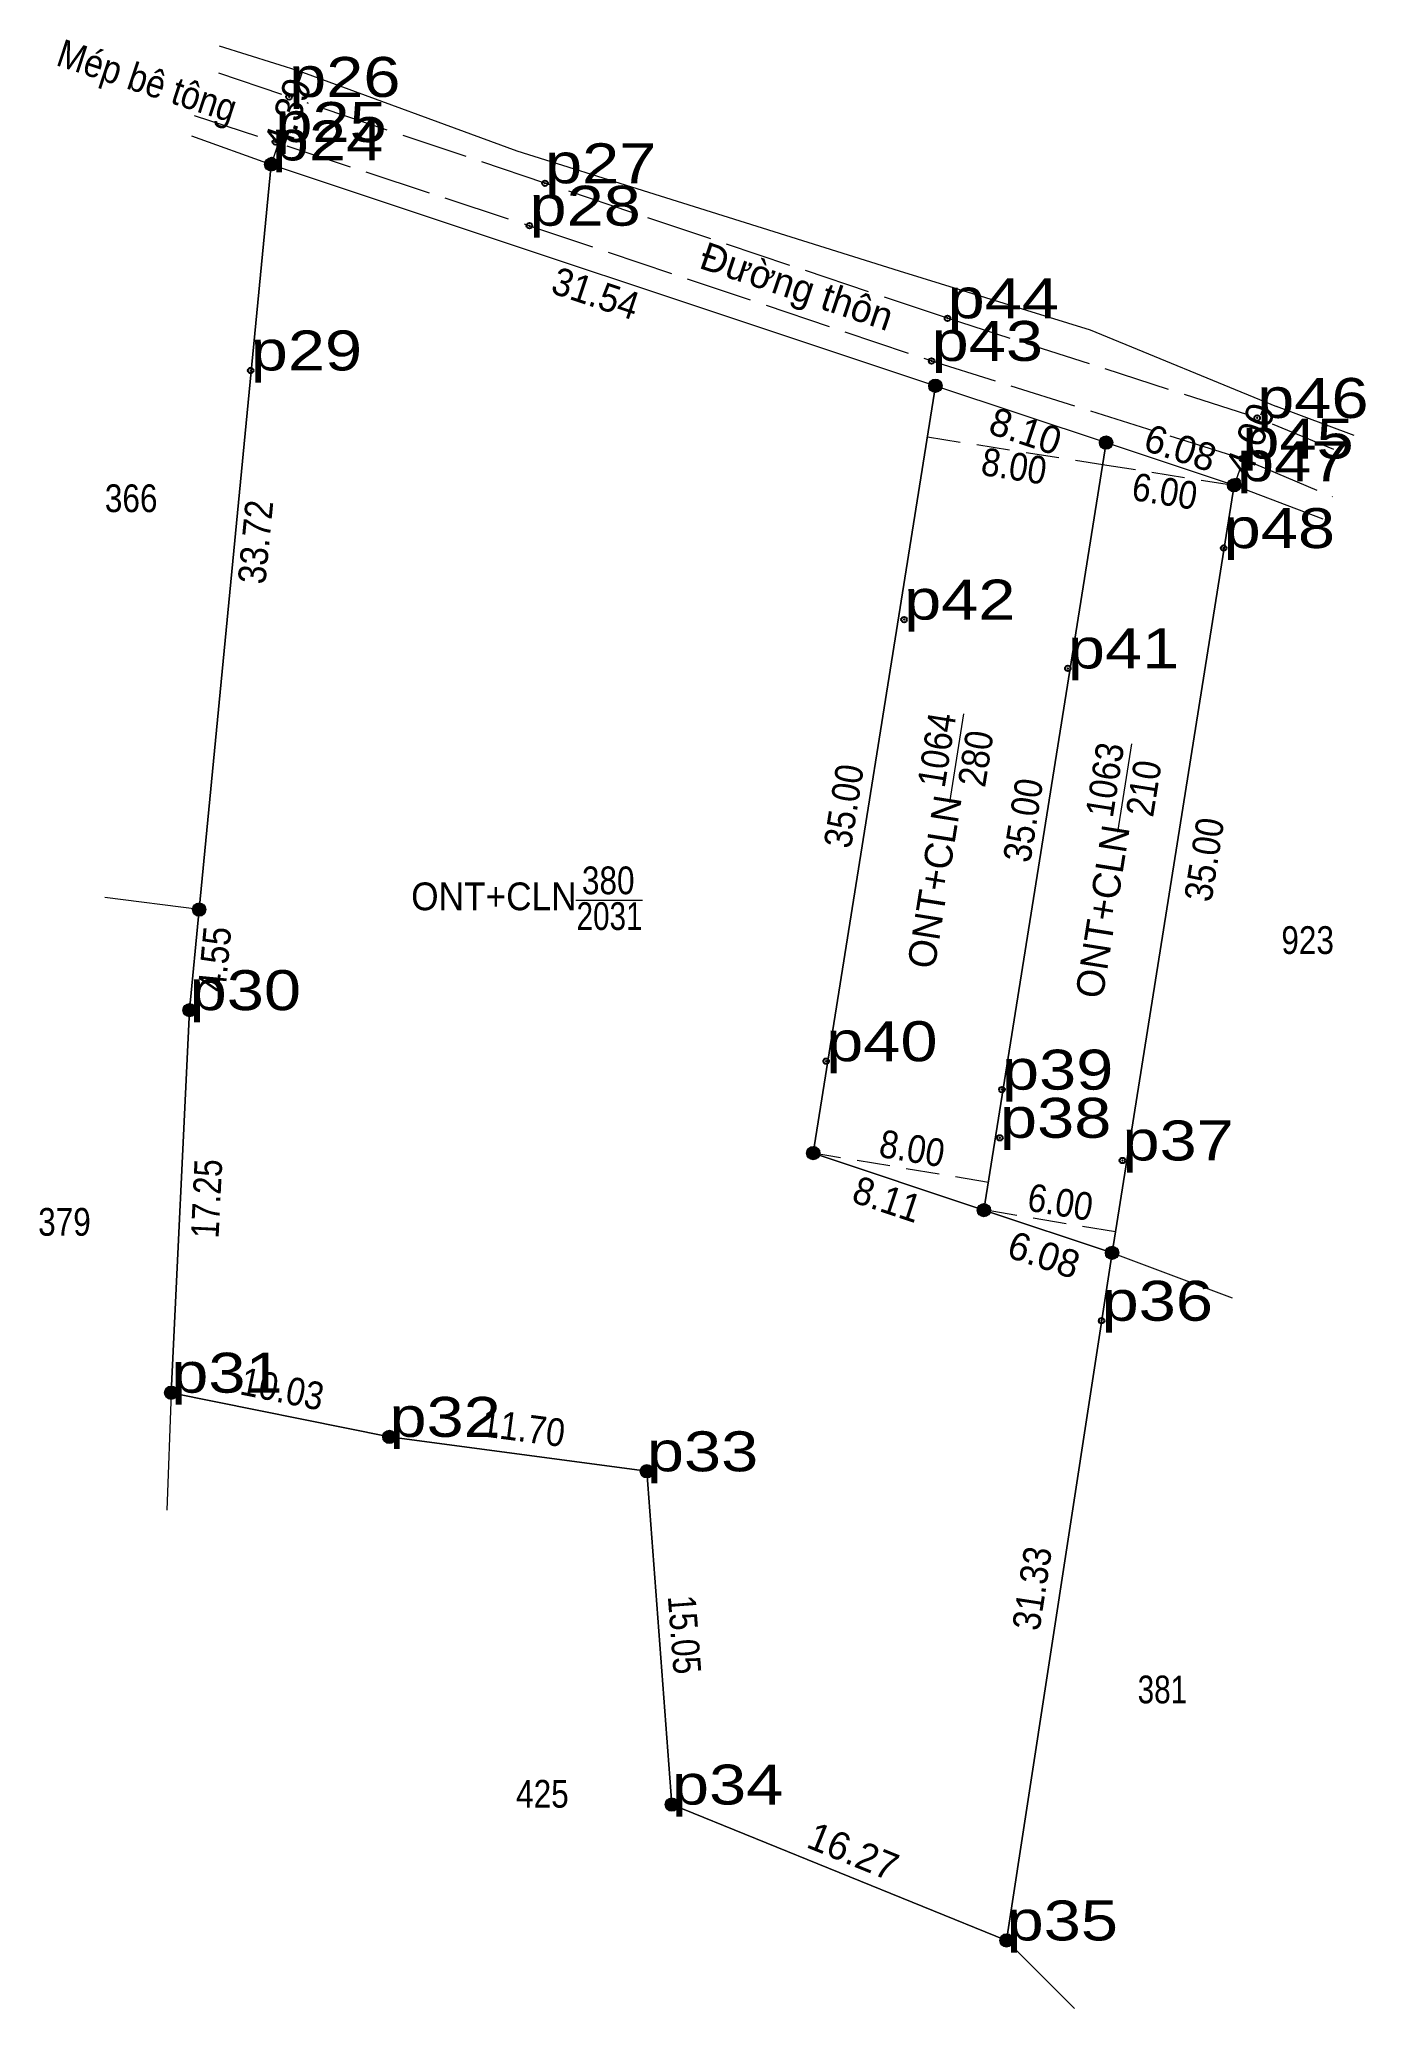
# Model space of a CAD drawing. Header units: metres. Extents: x 548017 to 549086, y 1838275 to 1838499.
# Drawn here: x 549026.4 to 549086.2, y 1838356.2 to 1838444.9 of the extents above; entities that cross this region are included whole.
import ezdxf
from ezdxf.enums import TextEntityAlignment as Align

# ---------------------------------------------------------------- set-up
doc = ezdxf.new("R2010")
doc.units = ezdxf.units.M
doc.header["$LTSCALE"] = 0.5
doc.header["$PDMODE"] = 32
doc.header["$PDSIZE"] = 0.25
doc.linetypes.add('LONG_DASHED', pattern=[7.5, 6, -1.5])
doc.linetypes.add('MEDIUM_DASHED', pattern=[4.5, 3, -1.5])
for name, color, linetype, lineweight in [('1', 7, 'Continuous', 13), ('10', 7, 'Continuous', 13), ('18', 7, 'Continuous', 13), ('23', 7, 'Continuous', 13), ('32', 7, 'Continuous', 13), ('63', 7, 'Continuous', 13)]:
    doc.layers.add(name, color=color, linetype=linetype, lineweight=lineweight)
doc.layers.add('12', color=7, linetype='Continuous')

msp = doc.modelspace()

# ---------------------------------------------------------------- texts
at = {"layer": '1'}
for s, width, p in [('380', 0.85, (549052.05, 1838406.35)), ('ONT+CLN', 0.95, (549046.9, 1838405.63)), ('2031', 0.8, (549052.11, 1838404.74))]:
    msp.add_text(s, height=1.25, dxfattribs=dict(at, width=width)).set_placement(p, align=Align.CENTER)
at = {"layer": '12', "width": 1.25}
for s, p in [('p26', (549037.67, 1838442.26)), ('p24', (549036.89, 1838439.4)), ('p25', (549037.05, 1838440.23)), ('p27', (549049.2, 1838438.37)), ('p28', (549048.5, 1838436.46)), ('p44', (549067.34, 1838432.29)), ('p29', (549035.94, 1838429.94)), ('p43', (549066.62, 1838430.37)), ('p46', (549081.29, 1838427.8)), ('p45', (549080.62, 1838425.97)), ('p47', (549080.38, 1838424.95)), ('p48', (549079.78, 1838421.94)), ('p42', (549065.38, 1838418.72)), ('p41', (549072.76, 1838416.52)), ('p30', (549033.19, 1838401.13)), ('p40', (549061.87, 1838398.83)), ('p39', (549069.79, 1838397.55)), ('p38', (549069.7, 1838395.38)), ('p37', (549075.22, 1838394.36)), ('p36', (549074.28, 1838387.14)), ('p31', (549032.36, 1838383.9)), ('p32', (549042.19, 1838381.91)), ('p33', (549053.79, 1838380.36)), ('p34', (549054.92, 1838365.35)), ('p35', (549070, 1838359.23))]:
    msp.add_text(s, height=1.8, dxfattribs=at).set_placement(p)
at = {"layer": '63'}
for s, rotation, width, p in [('Mép bê tông', 341.754, 0.9, (549031.0843, 1838442.3935)), ('31.54', 341.571, 0.95, (549051.2874, 1838432.8211)), ('8.00', 351.08, 0.9, (549070.2431, 1838425.0172)), ('6.00', 350.993, 0.9, (549077.0322, 1838423.8851)), ('33.72', 84.469, 0.9, (549036.7806, 1838422.1548)), ('1064', 80.96, 0.9, (549067.4692, 1838412.7518)), ('280', 80.96, 0.9, (549069.2239, 1838412.3618)), ('1063', 80.96, 0.9, (549075.0436, 1838411.4068)), ('35.00', 80.96, 0.9, (549063.2802, 1838410.2268)), ('210', 80.96, 0.9, (549076.7939, 1838411.0218)), ('35.00', 80.96, 0.9, (549071.3602, 1838409.5868)), ('35.00', 80.96, 0.9, (549079.5202, 1838407.8168)), ('4.55', 84.578, 0.9, (549034.9358, 1838403.3709)), ('8.00', 350.502, 0.9, (549065.6419, 1838394.2904)), ('17.25', 87.242, 0.85, (549034.5777, 1838392.6099)), ('8.11', 341.52, 0.95, (549064.4219, 1838392.0214)), ('6.00', 350.491, 0.9, (549072.3217, 1838391.8701)), ('10.03', 348.556, 0.9, (549037.241, 1838383.4612)), ('11.70', 352.389, 0.9, (549048.1422, 1838381.6985)), ('31.33', 81.28, 0.9, (549071.7645, 1838374.9953)), ('15.05', 274.305, 0.85, (549054.868, 1838372.9569))]:
    msp.add_text(s, height=1.25, rotation=rotation, dxfattribs=dict(at, width=width)).set_placement(p, align=Align.CENTER)
for s, rotation, p in [('4.39', 71.524, (549038.1985, 1838441.2919)), ('Đường thôn', 341.423, (549060.3559, 1838433.1373)), ('8.10', 341.587, (549070.6576, 1838426.6115)), ('4.00', 69.343, (549081.5604, 1838426.6295)), ('6.08', 341.595, (549077.6377, 1838425.8583)), ('ONT+CLN', 80.96, (549067.3685, 1838406.8118)), ('ONT+CLN', 80.96, (549074.9385, 1838405.4718)), ('6.08', 341.595, (549071.4877, 1838389.5183)), ('16.27', 337.911, (549062.855, 1838362.661))]:
    msp.add_text(s, height=1.25, rotation=rotation, dxfattribs=at).set_placement(p, align=Align.CENTER)
for s, width, p in [('366', 0.85, (549030.555, 1838423.56)), ('923', 0.85, (549083.565, 1838403.66)), ('379', 0.85, (549027.55, 1838390.97)), ('381', 0.8, (549077.02, 1838369.91)), ('425', 0.85, (549049.085, 1838365.21))]:
    msp.add_text(s, height=1.25, dxfattribs=dict(at, width=width)).set_placement(p, align=Align.CENTER)

# ---------------------------------------------------------------- hatches: boundary and pattern name
at = {"layer": '63'}
for points in [[(549037.17, 1838439.22, 1), (549036.57, 1838439.22, 1)], [(549067.09, 1838429.25, 1), (549066.49, 1838429.25, 1)], [(549074.78, 1838426.69, 1), (549074.18, 1838426.69, 1)], [(549080.55, 1838424.77, 1), (549079.95, 1838424.77, 1)], [(549033.92, 1838405.66, 1), (549033.32, 1838405.66, 1)], [(549033.49, 1838401.13, 1), (549032.89, 1838401.13, 1)], [(549061.59, 1838394.69, 1), (549060.99, 1838394.69, 1)], [(549069.28, 1838392.12, 1), (549068.68, 1838392.12, 1)], [(549075.05, 1838390.2, 1), (549074.45, 1838390.2, 1)], [(549032.66, 1838383.9, 1), (549032.06, 1838383.9, 1)], [(549042.49, 1838381.91, 1), (549041.89, 1838381.91, 1)], [(549054.09, 1838380.36, 1), (549053.49, 1838380.36, 1)], [(549055.22, 1838365.35, 1), (549054.62, 1838365.35, 1)], [(549070.3, 1838359.23, 1), (549069.7, 1838359.23, 1)]]:
    msp.add_hatch(color=256, dxfattribs=at).paths.add_polyline_path(points)

# ---------------------------------------------------------------- linework, layer by layer
at = {"layer": '1'}
for points in [[(549036.87, 1838439.22), (549066.79, 1838429.25), (549061.29, 1838394.69), (549068.98, 1838392.12), (549074.75, 1838390.2), (549070, 1838359.23), (549054.92, 1838365.35), (549053.79, 1838380.36), (549042.19, 1838381.91), (549032.36, 1838383.9), (549033.19, 1838401.13), (549033.62, 1838405.66)], [(549066.79, 1838429.25), (549074.48, 1838426.69), (549068.98, 1838392.12), (549061.29, 1838394.69)], [(549074.48, 1838426.69), (549080.25, 1838424.77), (549074.75, 1838390.2), (549068.98, 1838392.12)]]:
    msp.add_lwpolyline(points, close=True, dxfattribs=at)
at = {"layer": '10', "linetype": 'LONG_DASHED'}
for p, q in [((549037.35, 1838442.37), (549034.12, 1838443.46)), ((549033.4, 1838441.43), (549037.04, 1838440.23)), ((549049.2, 1838438.37), (549038.48, 1838441.99)), ((549037.57, 1838440.05), (549048.5, 1838436.46)), ((549067.34, 1838432.29), (549049.2, 1838438.37)), ((549048.5, 1838436.46), (549066.62, 1838430.37)), ((549080.87, 1838427.94), (549067.34, 1838432.29)), ((549066.62, 1838430.37), (549080.13, 1838426.12))]:
    msp.add_line(p, q, dxfattribs=at)
at = {"layer": '10'}
for p, q in [((549036.87, 1838439.22), (549033.62, 1838405.66)), ((549065.16, 1838434.43), (549073.76, 1838431.77)), ((549065.16, 1838434.43), (549073.76, 1838431.77)), ((549061.29, 1838394.69), (549066.79, 1838429.25)), ((549068.98, 1838392.12), (549074.48, 1838426.69)), ((549067.44, 1838410.48), (549068.07, 1838414.47)), ((549075.01, 1838409.14), (549075.64, 1838413.13)), ((549033.62, 1838405.66), (549029.37, 1838406.2))]:
    msp.add_line(p, q, dxfattribs=at)
msp.add_lwpolyline([(549033.62, 1838405.66), (549033.19, 1838401.13), (549032.36, 1838383.9), (549042.19, 1838381.91), (549053.79, 1838380.36), (549054.92, 1838365.35), (549070, 1838359.23), (549074.75, 1838390.2), (549080.25, 1838424.77)], dxfattribs=at)
at = {"layer": '12'}
for p in [(549037.67, 1838442.26), (549037.05, 1838440.23), (549036.89, 1838439.4), (549049.2, 1838438.37), (549048.5, 1838436.46), (549067.34, 1838432.29), (549035.94, 1838429.94), (549066.62, 1838430.37), (549081.29, 1838427.8), (549080.62, 1838425.97), (549080.38, 1838424.95), (549079.78, 1838421.94), (549065.38, 1838418.72), (549072.76, 1838416.52), (549033.19, 1838401.13), (549061.87, 1838398.83), (549069.79, 1838397.55), (549069.7, 1838395.38), (549075.22, 1838394.36), (549074.28, 1838387.14), (549032.36, 1838383.9), (549042.19, 1838381.91), (549053.79, 1838380.36), (549054.92, 1838365.35), (549070, 1838359.23)]:
    msp.add_point(p, dxfattribs=at)
at = {"layer": '18'}
for p, q in [((549053.86, 1838437.97), (549065.16, 1838434.43)), ((549065.16, 1838434.43), (549073.76, 1838431.77)), ((549073.76, 1838431.77), (549082.16, 1838428.32)), ((549085.66, 1838427.01), (549082.16, 1838428.32)), ((549080.25, 1838424.77), (549084.25, 1838423.26)), ((549074.75, 1838390.2), (549080.17, 1838388.17)), ((549070, 1838359.23), (549073.06, 1838356.16))]:
    msp.add_line(p, q, dxfattribs=at)
msp.add_lwpolyline([(549038.27, 1838443.38), (549047.94, 1838439.83), (549053.86, 1838437.97)], dxfattribs=at)
at = {"layer": '23'}
for p, q in [((549038.27, 1838443.38), (549034.53, 1838444.55)), ((549033.28, 1838440.51), (549036.87, 1838439.22))]:
    msp.add_line(p, q, dxfattribs=at)
at = {"layer": '32'}
for p, q in [((549036.87, 1838439.22), (549066.79, 1838429.25)), ((549066.79, 1838429.25), (549074.48, 1838426.69)), ((549074.48, 1838426.69), (549080.25, 1838424.77)), ((549061.29, 1838394.69), (549068.98, 1838392.12)), ((549068.98, 1838392.12), (549074.75, 1838390.2))]:
    msp.add_line(p, q, dxfattribs=at)
at = {"layer": '32', "linetype": 'LONG_DASHED'}
for p, q in [((549081.29, 1838427.8), (549081.3, 1838427.8)), ((549081.96, 1838427.53), (549085.31, 1838426.16)), ((549080.62, 1838425.97), (549080.63, 1838425.96)), ((549081.22, 1838425.72), (549084.69, 1838424.25))]:
    msp.add_line(p, q, dxfattribs=at)
at = {"layer": '32', "linetype": 'MEDIUM_DASHED'}
for p, q in [((549066.43, 1838426.95), (549074.33, 1838425.71)), ((549074.32, 1838425.71), (549080.25, 1838424.77)), ((549069.18, 1838393.37), (549061.29, 1838394.69)), ((549074.9, 1838391.14), (549068.99, 1838392.13))]:
    msp.add_line(p, q, dxfattribs=at)
at = {"layer": '63'}
for p, q in [((549038.26, 1838443.38), (549038.01, 1838442.62)), ((549037.17, 1838440.11), (549036.87, 1838439.22)), ((549081.66, 1838428.51), (549081.44, 1838427.93)), ((549080.5, 1838425.45), (549080.25, 1838424.77)), ((549050.59, 1838406.09), (549053.6, 1838406.09)), ((549032.36, 1838383.9), (549032.16, 1838378.61))]:
    msp.add_line(p, q, dxfattribs=at)
for centre in [(549036.87, 1838439.22), (549066.79, 1838429.25), (549074.48, 1838426.69), (549080.25, 1838424.77), (549033.62, 1838405.66), (549033.19, 1838401.13), (549061.29, 1838394.69), (549068.98, 1838392.12), (549074.75, 1838390.2), (549032.36, 1838383.9), (549042.19, 1838381.91), (549053.79, 1838380.36), (549054.92, 1838365.35), (549070, 1838359.23)]:
    msp.add_circle(centre, 0.3, dxfattribs=at)

msp.set_redraw_order([(e.dxf.handle, doc.entitydb.next_handle()) for e in msp.query("TEXT MTEXT ATTDEF DIMENSION ARC_DIMENSION")])  # texts and dimensions are drawn at this point

doc.saveas('drawing.dxf')
